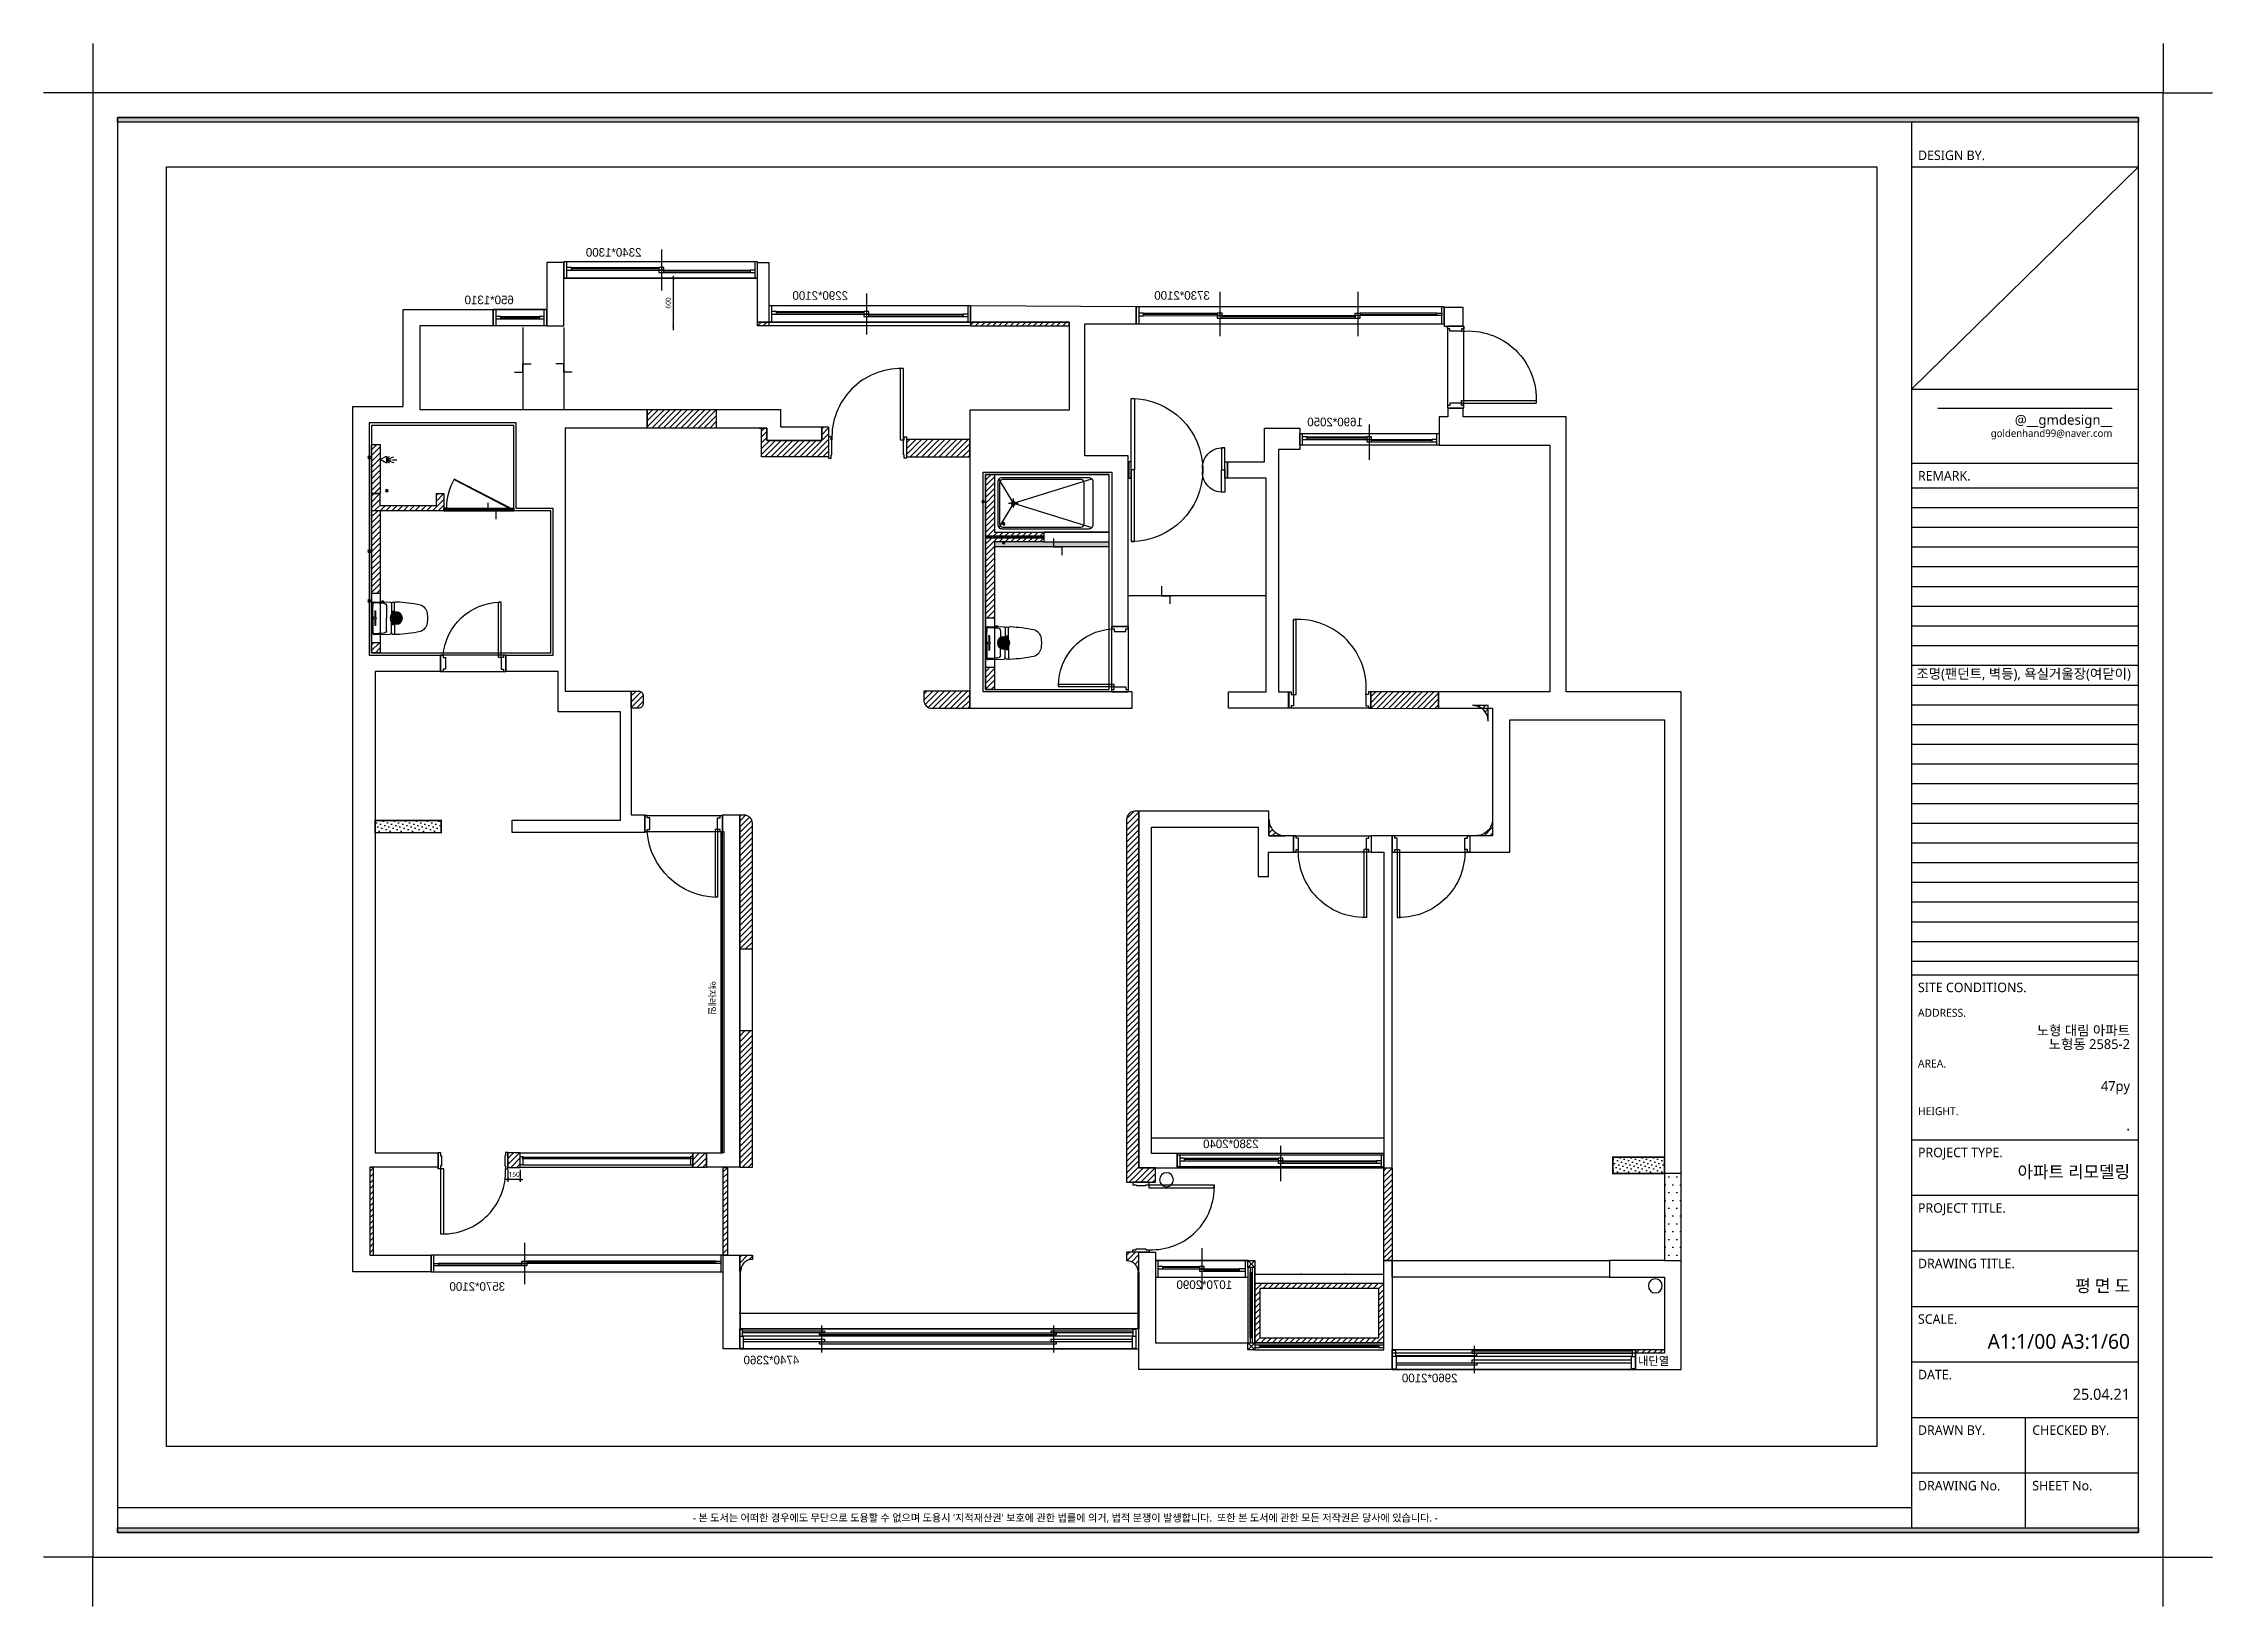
# Model space of a CAD drawing. Header units: millimetres. Extents: x 70151 to 230897, y 35202 to 113211.
# Drawn here: x 70151 to 96551, y 35202 to 54222 of the extents above; entities that cross this region are included whole.
import ezdxf
from ezdxf.enums import TextEntityAlignment as Align

# ---------------------------------------------------------------- set-up
doc = ezdxf.new("R2010")
doc.units = ezdxf.units.MM
doc.header["$LTSCALE"] = 50
doc.linetypes.add('HIDDEN', pattern=[9.525, 6.35, -3.175])
doc.linetypes.add('PHANTOM2', pattern=[1.25, 0.625, -0.125, 0.125, -0.125, 0.125, -0.125])
for name, color, linetype in [('03-WAL NEW', 3, 'Continuous'), ('04-WIN', 4, 'Continuous'), ('08-HAT', 8, 'Continuous'), ('2-con', 2, 'Continuous'), ('3.기호.계단선', 30, 'Continuous'), ('_LIBR', 4, 'Continuous'), ('BATH', 4, 'Continuous'), ('CO-BATH', 6, 'Continuous'), ('CO-DO-FR', 7, 'Continuous'), ('CO-DOOR', 8, 'Continuous'), ('F-SYM', 7, 'Continuous'), ('fin', 5, 'Continuous'), ('FORM(YOURNAME)-11', 1, 'Continuous'), ('HAT', 8, 'Continuous'), ('HL', 6, 'HIDDEN'), ('RC-LIGHT', 7, 'Continuous'), ('TOILET-1', 6, 'Continuous'), ('도면층2', 2, 'Continuous'), ('도면층4', 4, 'Continuous'), ('도면층5', 5, 'Continuous')]:
    doc.layers.add(name, color=color, linetype=linetype)
doc.styles.add('HY 울릉도 L', font='malgun.ttf')
doc.styles.add('YOURNAME', font='malgun.ttf')
doc.styles.add('코레일둥고', font='malgun.ttf')
doc.styles.add('휴먼엑스포', font='Expo M.ttf')
doc.dimstyles.new('30', dxfattribs={"dimscale": 30, "dimtxt": 2, "dimasz": 1, "dimexe": 1, "dimexo": 1, "dimgap": 1, "dimtad": 1, "dimdec": 0, "dimrnd": 0.05, "dimdsep": 46, "dimlunit": 6, "dimtxsty": 'HY 울릉도 L', "dimblk": 'ARCHTICK', "dimcen": 2.5, "dimdle": 1, "dimclrd": 133, "dimclre": 133, "dimclrt": 30, "dimadec": 0, "dimazin": 0, "dimtfac": 1, "dimtdec": 0, "dimtix": 1, "dimtmove": 2, "dimatfit": 3, "dimldrblk": 'ARCHTICK', "dimfxl": 1, "dimlwd": -1, "dimlwe": -1, "dimarcsym": 0})
pattern_1 = [(45, (-71186.007, -29687.49), (-35.355339, 35.355339), [])]

msp = doc.modelspace()

# ---------------------------------------------------------------- texts
at = {"layer": '3.기호.계단선', "color": 10, "style": '코레일둥고'}
msp.add_text('조명(팬던트, 벽등), 욕실거울장(여닫이)', height=120, dxfattribs=at).set_placement((92944.5, 46492.9))
at = {"layer": '3.기호.계단선', "style": '코레일둥고'}
msp.add_text('액자레일', height=80, rotation=270, dxfattribs=at).set_placement((78246.8, 42814.8))
msp.add_text('내단열 ', height=100, dxfattribs=at).set_placement((89559.4, 38141))

# ---------------------------------------------------------------- blocks, each defined once
blk = doc.blocks.new('FORM-PLAN')
at = {"layer": 'FORM(YOURNAME)-11'}
h = blk.add_hatch(color=256, dxfattribs=at)
h.dxf.hatch_style = 1
h.paths.add_polyline_path([(-71444, 55115), (10556, 55115), (10556, 54915), (-71444, 54915)])
h.paths.add_polyline_path([(-71444, -2085), (10556, -2085), (10556, -2285), (-71444, -2285)])
at = {"layer": 'Defpoints', "color": 158}
for p, q in [((1346, 54915), (1346, -2085)), ((1346, 53115), (10556, 53115)), ((10556, 53115), (1346, 44093)), ((1346, 44093), (10556, 44093)), ((1346, 40093), (10556, 40093)), ((1346, 39293), (10556, 39293)), ((1346, 38493), (10556, 38493)), ((1346, 37693), (10556, 37693)), ((1346, 36893), (10556, 36893)), ((1346, 36093), (10556, 36093)), ((1346, 35293), (10556, 35293)), ((1346, 34493), (10556, 34493)), ((1346, 33693), (10556, 33693)), ((1346, 32893), (10556, 32893)), ((1346, 32093), (10556, 32093)), ((1346, 31293), (10556, 31293)), ((1346, 30493), (10556, 30493)), ((1346, 29693), (10556, 29693)), ((1346, 28893), (10556, 28893)), ((1346, 28093), (10556, 28093)), ((1346, 27293), (10556, 27293)), ((1346, 26493), (10556, 26493)), ((1346, 25693), (10556, 25693)), ((1346, 24893), (10556, 24893)), ((1346, 24093), (10556, 24093)), ((1346, 23293), (10556, 23293)), ((1346, 22493), (10556, 22493)), ((1346, 21693), (10556, 21693)), ((1346, 20893), (10556, 20893)), ((1346, -1285), (-71444, -1285))]:
    blk.add_line(p, q, dxfattribs=at)
at = {"layer": 'Defpoints', "color": 1}
for points in [[(-72444, 58115), (-72444, 56115), (-74444, 56115)], [(11556, 58115), (11556, 56115), (13556, 56115)], [(-72444, -5285), (-72444, -3285), (-74444, -3285)], [(11556, -5285), (11556, -3285), (13556, -3285)]]:
    blk.add_lwpolyline(points, dxfattribs=at)
at = {"layer": 'Defpoints', "color": 158}
for points in [[(-71444, -2285), (10556, -2285), (10556, 55115), (-71444, 55115)], [(-69444, 53115), (-64, 53115), (-64, 1215), (-69444, 1215)]]:
    blk.add_lwpolyline(points, close=True, dxfattribs=at)
at = {"layer": 'FORM(YOURNAME)-11', "color": 251}
blk.add_line((2415, 43323), (9487, 43323), dxfattribs=at)
at = {"layer": 'FORM(YOURNAME)-11', "color": 14}
for p, q in [((1346, 41093), (10556, 41093)), ((1346, 20344), (10556, 20344)), ((1346, 13651), (10556, 13651)), ((1346, 11398), (10556, 11398)), ((1346, 9146), (10556, 9146)), ((1346, 6893), (10556, 6893)), ((1346, 4641), (10556, 4641)), ((1346, 2388), (10556, 2388)), ((5951, 2388), (5951, -2085)), ((1346, 136), (10556, 136))]:
    blk.add_line(p, q, dxfattribs=at)
at = {"layer": 'FORM(YOURNAME)-11', "color": 250}
blk.add_lwpolyline([(-72444, -3285), (11556, -3285), (11556, 56115), (-72444, 56115)], close=True, dxfattribs=at)
at = {"layer": 'FORM(YOURNAME)-11'}
for points in [[(-71444, 55115), (10556, 55115), (10556, 54915), (-71444, 54915)], [(-71444, -2085), (10556, -2085), (10556, -2285), (-71444, -2285)]]:
    blk.add_lwpolyline(points, close=True, dxfattribs=at)
at = {"layer": 'FORM(YOURNAME)-11', "color": 14, "style": 'YOURNAME'}
for s, height, p in [('DESIGN BY.', 386.1, (1603, 53577)), ('REMARK.', 386.1, (1603, 40579)), ('SITE CONDITIONS.', 386.14, (1603, 19829)), ('PROJECT TYPE.', 386.14, (1603, 13136)), ('PROJECT TITLE.', 386.14, (1603, 10883)), ('DRAWING TITLE.', 386.14, (1603, 8631)), ('SCALE.', 386.1, (1603, 6378)), ('DATE.', 386.1, (1603, 4126)), ('DRAWN BY.', 386.1, (1603, 1873)), ('CHECKED BY.', 386.14, (6240, 1873)), ('DRAWING No.', 386.14, (1603, -379)), ('SHEET No.', 386.1, (6240, -379))]:
    blk.add_text(s, height=height, dxfattribs=at).set_placement(p, align=Align.MIDDLE_LEFT)
for s, height, width, p in [('goldenhand99@naver.com', 300, 0.995, (9487, 42154)), ('@__gmdesign__', 400, 1.03, (9487, 42649))]:
    blk.add_text(s, height=height, dxfattribs=dict(at, width=width)).set_placement(p, align=Align.RIGHT)
at = {"layer": 'FORM(YOURNAME)-11', "color": 251, "style": 'YOURNAME'}
for s, p in [('ADDRESS.', (1603, 18799)), ('AREA.', (1603, 16740)), ('HEIGHT.', (1603, 14809))]:
    blk.add_text(s, height=321.8, dxfattribs=at).set_placement(p, align=Align.MIDDLE_LEFT)
at = {"layer": 'FORM(YOURNAME)-11', "color": 1, "style": 'YOURNAME'}
blk.add_text("- 본 도서는 어떠한 경우에도 무단으로 도용할 수 없으며 도용시 '지적재산권' 보호에 관한 법률에 의거, 법적 분쟁이 발생합니다.  또한 본 도서에 관한 모든 저작권은 당사에 있습니다. -", height=300, dxfattribs=at).set_placement((-32990, -1685), align=Align.MIDDLE_CENTER)
at = {"layer": 'FORM(YOURNAME)-11', "color": 3, "style": 'YOURNAME'}
for tag, height, p in [('2', 451, (9905, 17544)), ('1', 451, (9905, 18188)), ('3', 451, (9905, 16257)), ('4', 451, (9905, 14326)), ('5', 515, (9905, 12009)), ('6', 515, (9905, 9757)), ('7', 515, (9905, 7504)), ('8', 515, (9905, 5252)), ('9', 515, (9905, 2999)), ('10', 515, (5655, 811)), ('11', 515, (9905, 747)), ('12', 515, (5655, -1441)), ('13', 515, (9905, -1441))]:
    blk.add_attdef(tag, text='', height=height, dxfattribs=at).set_placement(p, align=Align.MIDDLE_RIGHT)
blk = doc.blocks.new('AC-8')
at = {"layer": 'BATH'}
for p, q in [((-51, 54), (0, 143)), ((45, 54), (-51, 54)), ((-25, 47), (-46, 12)), ((-14, 47), (-28, -8)), ((-2, 49), (-2, -11)), ((0, 143), (45, 54)), ((10, 47), (25, -8)), ((22, 47), (43, 12)), ((-31, -16), (-41, -49)), ((-2, -27), (-2, -89)), ((28, -16), (38, -49))]:
    blk.add_line(p, q, dxfattribs=at)
blk = doc.blocks.new('A$C4B2D31F0')
at = {"layer": 'fin', "color": 4}
for p, q in [((185, 691), (20, 691)), ((37, 692), (25, 692)), ((37, 692), (50, 692)), ((201, 691), (366, 691)), ((13, 466), (193, 466)), ((193, 427), (14, 427)), ((48, 524), (193, 524)), ((338, 524), (193, 524)), ((373, 466), (193, 466)), ((193, 427), (372, 427))]:
    blk.add_line(p, q, dxfattribs=at)
for points in [[(20, 691), (8, 691, 0.421209), (-7, 676), (-2, 481, 0.001659)], [(366, 691), (378, 691, -0.421209), (393, 676), (388, 481, -0.001659)], [(13, 466, 0.371724), (-2, 451, 0.003515), (-1, 420, 0.320541)], [(373, 466, -0.371724), (388, 451, -0.003515), (387, 420, -0.320541)]]:
    blk.add_lwpolyline(points, format="xyb", dxfattribs=at)
for centre, radius, start, end in [((20, 675), 16, 90, 179.3116), ((1004, 663), 1000, 179.3116, 185.9437), ((25, 707), 15, 180, 270), ((49, 564), 40, 185.9437, 267.5129), ((50, 707), 15, 270, 0), ((336, 564), 40, 272.4871, 354.0563), ((366, 675), 16, 0.6884, 90), ((-618, 663), 1000, 354.0563, 0.6884), ((14, 407), 20, 90, 182.3333), ((1839, 488), 1847, 182.5538, 191.5978), ((13, 481), 15, 181.3651, 270), ((-1453, 488), 1847, 348.4022, 357.4462), ((372, 407), 20, 357.6667, 90), ((373, 481), 15, 270, 358.6349), ((149, 156), 126, 198.2964, 263.4241), ((193, 433), 406, 261.6993, 270), ((193, 433), 406, 270, 278.3007), ((237, 156), 126, 276.5759, 341.7036)]:
    blk.add_arc(centre, radius, start, end, dxfattribs=at)
at = {"layer": 'HL', "linetype": 'Continuous'}
for p, q in [((-16, 577), (-16, 565)), ((-12, 581), (-5, 581)), ((-12, 561), (-4, 561)), ((106, 666), (184, 666)), ((106, 659), (185, 659)), ((169, 697), (169, 707)), ((169, 697), (217, 697)), ((186, 693), (181, 697)), ((182, 686), (186, 693)), ((187, 651), (182, 686)), ((182, 686), (204, 686)), ((186, 693), (200, 693)), ((187, 651), (199, 651)), ((199, 651), (204, 686)), ((200, 693), (205, 697)), ((204, 686), (200, 693)), ((200, 659), (279, 659)), ((201, 666), (279, 666)), ((217, 697), (217, 707)), ((193, 434), (147, 434)), ((193, 434), (239, 434))]:
    blk.add_line(p, q, dxfattribs=at)
for points in [[(110, 427), (110, 451, -0.414214), (114, 455), (131, 455, -0.414214), (135, 451), (135, 435), (135, 427)], [(135, 435), (145, 435, -0.414214), (147, 433), (147, 427)], [(251, 435), (241, 435, 0.414214), (239, 433), (239, 427)], [(276, 427), (276, 451, 0.414214), (272, 455), (255, 455, 0.414214), (251, 451), (251, 435), (251, 427)]]:
    blk.add_lwpolyline(points, format="xyb", dxfattribs=at)
for centre in [(123, 441), (263, 441)]:
    blk.add_circle(centre, 8, dxfattribs=at)
for centre, radius, start, end in [((-12, 577), 4, 90, 180), ((-12, 565), 4, 180, 270), ((106, 663), 3.5, 90, 270), ((279, 663), 3.5, 270, 90)]:
    blk.add_arc(centre, radius, start, end, dxfattribs=at)
blk = doc.blocks.new('cjvjf')
h = blk.add_hatch()
h.set_pattern_fill('DOTS', color=10, scale=60)
h.set_pattern_definition([(0, (-637, -50), (47.625, 95.25), [0, -95.25])])
h.paths.add_polyline_path([(144236, 65837), (144436, 65837), (144436, 64777), (144236, 64777)])
at = {"layer": '3.기호.계단선'}
h = blk.add_hatch(color=256, dxfattribs=at)
h.dxf.hatch_style = 1
edge = h.paths.add_edge_path()
edge.add_arc((160202, 74549), 15, 0, 360)
h = blk.add_hatch(color=256, dxfattribs=at)
h.dxf.hatch_style = 1
edge = h.paths.add_edge_path()
edge.add_arc((152731, 74012), 15, 0, 360)
h = blk.add_hatch(color=256, dxfattribs=at)
h.dxf.hatch_style = 1
edge = h.paths.add_edge_path()
edge.add_arc((159987, 74144), 15, 0, 360)
h = blk.add_hatch(color=256, dxfattribs=at)
h.dxf.hatch_style = 1
edge = h.paths.add_edge_path()
edge.add_arc((152481, 73742), 15, 0, 360)
h = blk.add_hatch(color=256, dxfattribs=at)
h.dxf.hatch_style = 1
edge = h.paths.add_edge_path()
edge.add_arc((152481, 73512), 15, 0, 360)
h = blk.add_hatch(color=256, dxfattribs=at)
h.dxf.hatch_style = 1
edge = h.paths.add_edge_path()
edge.add_arc((160202, 73409), 15, 0, 360)
h = blk.add_hatch(color=256, dxfattribs=at)
h.dxf.hatch_style = 1
edge = h.paths.add_edge_path()
edge.add_arc((159872, 72594), 75, 0, 360)
h = blk.add_hatch(color=256, dxfattribs=at)
h.dxf.hatch_style = 1
edge = h.paths.add_edge_path()
edge.add_arc((160202, 72804), 15, 0, 360)
h = blk.add_hatch(color=256, dxfattribs=at)
h.dxf.hatch_style = 1
edge = h.paths.add_edge_path()
edge.add_arc((152481, 72292), 75, 0, 360)
at = {"color": 10}
blk.add_lwpolyline([(144236, 65837), (144436, 65837), (144436, 64777), (144236, 64777)], close=True, dxfattribs=at)
for centre in [(150499, 65761), (144549, 64469)]:
    blk.add_circle(centre, 85)
at = {"layer": '04-WIN'}
for points in [[(158691, 76349), (158041, 76349), (158041, 76149), (158691, 76149)], [(150368, 65905), (147853, 65905), (147853, 66079), (150368, 66079)], [(145106, 64577), (147751, 64577), (147751, 64777), (145106, 64777)], [(155892, 64842), (159447, 64842), (159447, 64642), (155892, 64642)], [(155692, 63702), (150833, 63702), (150833, 63947), (155692, 63947)], [(144791, 63652), (147751, 63652), (147751, 63452), (144791, 63452)]]:
    blk.add_lwpolyline(points, close=True, dxfattribs=at)
at = {"layer": '2-con'}
for p, q in [((159787, 76349), (158691, 76349)), ((158691, 76349), (158691, 76149)), ((159787, 75169), (159787, 76349)), ((158691, 76149), (159587, 76149)), ((159587, 76149), (159587, 75132)), ((155977, 75132), (155977, 74907)), ((156817, 75132), (156817, 74907)), ((159587, 75132), (156817, 75132)), ((160402, 75169), (159787, 75169)), ((160402, 64642), (160402, 75169)), ((156817, 74907), (157815, 74907)), ((157815, 74907), (157815, 71707)), ((158412, 73929), (158412, 74969)), ((158412, 74969), (160202, 74969)), ((160202, 74969), (160202, 72144)), ((157962, 72144), (157962, 73929)), ((157962, 73929), (158412, 73929)), ((158537, 72144), (157962, 72144)), ((158537, 71944), (158537, 72144)), ((160202, 72144), (159332, 72144)), ((159332, 72144), (159332, 71944)), ((157902, 71454), (157902, 71944)), ((157902, 71944), (158537, 71944)), ((159332, 71944), (160127, 71944)), ((160127, 71944), (160127, 66087)), ((157815, 71707), (157012, 71707)), ((157012, 71707), (157012, 70202)), ((157142, 70134), (157142, 71454)), ((157142, 71454), (157902, 71454)), ((157012, 70202), (156847, 70202)), ((156847, 70202), (156847, 69984)), ((156847, 69984), (158462, 69984)), ((158462, 70134), (157142, 70134)), ((158462, 69984), (158462, 70134)), ((159362, 66087), (159362, 65912)), ((160127, 66087), (159362, 66087)), ((159362, 65912), (160192, 65912)), ((160192, 65912), (160192, 64842)), ((160192, 64842), (159447, 64842)), ((159447, 64842), (159447, 64642)), ((159447, 64642), (160402, 64642))]:
    blk.add_line(p, q, dxfattribs=at)
for points in [[(155336, 76194), (155476, 76194), (155476, 76920), (155336, 76920)], [(158041, 76149), (157831, 76149), (157831, 76920), (158041, 76920)], [(146886, 76375), (147118, 76375), (147118, 76145), (146886, 76145)], [(155892, 64842), (155692, 64842), (155692, 63702), (155892, 63702)]]:
    blk.add_lwpolyline(points, close=True, dxfattribs=at)
for points in [[(152882, 76194), (151682, 76194), (151682, 75124), (152892, 75124), (152892, 71497), (150915, 71497), (150915, 71697), (152731, 71697), (152731, 74372), (151165, 74372), (151165, 72492), (150965, 72492), (150965, 74570), (151492, 74570), (151492, 76175), (150867, 76175), (150867, 76383), (152882, 76394), (152882, 76194)], [(147186, 71697), (147186, 71497), (146531, 71497), (146531, 69947), (146806, 69947), (146806, 69747), (146321, 69747), (146321, 71357), (144436, 71357), (144436, 64777), (145106, 64777), (145106, 64577), (144436, 64577), (144436, 63652), (144791, 63652), (144791, 63452), (144436, 63452), (144236, 63452), (144236, 71697), (145636, 71697), (145636, 75043), (146886, 75043), (146886, 75150), (147073, 75150), (147073, 75043), (147179, 75043), (147179, 74697), (145834, 74697), (145834, 71697), (147186, 71697)], [(155977, 75132), (155197, 75132), (155197, 74922), (154692, 74922), (154692, 74757), (155362, 74757), (155362, 74907), (155977, 74907)], [(149137, 71697), (149011, 71697), (149011, 71497), (149742, 71497), (149742, 71697), (149287, 71697), (149287, 74297), (149757, 74297), (149757, 74497), (149307, 74497), (149307, 74907), (148877, 74907), (148877, 74647), (149137, 74647), (149137, 71697)], [(150368, 65905), (150368, 66079), (150681, 66079), (150681, 70049), (149381, 70049), (149381, 69449), (149256, 69449), (149256, 69747), (148951, 69747), (148951, 69947), (149251, 69947), (149251, 70245), (150833, 70245), (150833, 65905), (150368, 65905)], [(156097, 65912), (156097, 66087), (155902, 66087), (155902, 70202), (155692, 70202), (155692, 65912), (156097, 65912)], [(147751, 65905), (147751, 69947), (148006, 69947), (148006, 69747), (147853, 69747), (147853, 65905), (147751, 65905)], [(147751, 64777), (147751, 63452), (150833, 63452), (150833, 64880), (150633, 64880), (150633, 64777), (149423, 64777), (149423, 63777), (147853, 63777), (147853, 64777), (147751, 64777)], [(150633, 64777), (150633, 63777), (149423, 63777)]]:
    blk.add_lwpolyline(points, dxfattribs=at)
at = {"layer": '3.기호.계단선'}
for centre, radius in [((160202, 74549), 15), ((152731, 74012), 15), ((159987, 74144), 15), ((152481, 73742), 15), ((152481, 73512), 15), ((160202, 73409), 15), ((159872, 72594), 75), ((160202, 72804), 15), ((152481, 72292), 75)]:
    blk.add_circle(centre, radius, dxfattribs=at)
at = {"layer": '_LIBR'}
for p, q in [((146751, 63409), (146751, 63739)), ((144841, 63609), (147701, 63609))]:
    blk.add_line(p, q, dxfattribs=at)
blk.add_lwpolyline([(144791, 63452), (147751, 63452), (147751, 63697), (144791, 63697)], close=True, dxfattribs=at)
for points in [[(144791, 63689), (144831, 63689), (144831, 63609)], [(144831, 63674), (146781, 63674), (146781, 63649), (144831, 63649)], [(147711, 63624), (146721, 63624), (146721, 63649), (147711, 63649)], [(147751, 63689), (147711, 63689), (147711, 63609)], [(144791, 63509), (144791, 63459), (144841, 63459), (144841, 63609), (144791, 63609)], [(144841, 63564), (146781, 63564), (146781, 63534), (144841, 63534)], [(147701, 63534), (146721, 63534), (146721, 63504), (147701, 63504)], [(147751, 63509), (147751, 63459), (147701, 63459), (147701, 63609), (147751, 63609)]]:
    blk.add_lwpolyline(points, dxfattribs=at)
at = {"layer": '도면층2'}
for p, q in [((155476, 76729), (157831, 76729)), ((152882, 76194), (155336, 76194)), ((159447, 64642), (159447, 64842)), ((144791, 63452), (144791, 63652))]:
    blk.add_line(p, q, dxfattribs=at)
at = {"layer": '도면층4'}
for p, q in [((155476, 76929), (157831, 76929)), ((155476, 76729), (155476, 76929)), ((155506, 76729), (155506, 76929)), ((156646, 77079), (156646, 76579)), ((156676, 76844), (157741, 76844)), ((157801, 76929), (157801, 76729)), ((157831, 76929), (157831, 76729)), ((148171, 76565), (148171, 76025)), ((149851, 76565), (149851, 76025)), ((157831, 76729), (155476, 76729)), ((155566, 76814), (156616, 76814)), ((147118, 76175), (147119, 76383)), ((147119, 76383), (150867, 76383)), ((147148, 76175), (147149, 76383)), ((150837, 76383), (150837, 76174)), ((150867, 76383), (150867, 76174)), ((152882, 76394), (155336, 76394)), ((152882, 76194), (152882, 76394)), ((152912, 76194), (152912, 76394)), ((154151, 76544), (154151, 76044)), ((154181, 76309), (155246, 76309)), ((155306, 76394), (155306, 76194)), ((155336, 76394), (155336, 76194)), ((158041, 76349), (158691, 76349)), ((158041, 76149), (158041, 76349)), ((158071, 76149), (158071, 76349)), ((158661, 76349), (158661, 76149)), ((158691, 76349), (158691, 76149)), ((146880, 75150), (146880, 76145)), ((146880, 76145), (147080, 76145)), ((147080, 76145), (147080, 75150)), ((150867, 76174), (147118, 76175)), ((148141, 76290), (147208, 76290)), ((148201, 76260), (149821, 76260)), ((149881, 76290), (150777, 76289)), ((155336, 76194), (152882, 76194)), ((152972, 76279), (154121, 76279)), ((158041, 76149), (158691, 76149)), ((158131, 76249), (158601, 76249)), ((146910, 75210), (146000, 75210)), ((146910, 75240), (146001, 75240)), ((147080, 75150), (146880, 75150)), ((146880, 75150), (147080, 75150)), ((146910, 75210), (146910, 75240)), ((147209, 74697), (147209, 74842)), ((147269, 74754), (148002, 74754)), ((148032, 74949), (148032, 74519)), ((148062, 74784), (148787, 74784)), ((148847, 74842), (148847, 74697)), ((158597, 72114), (158597, 72789)), ((158597, 72789), (158627, 72789)), ((158627, 72114), (158627, 72789)), ((150965, 72492), (150965, 71697)), ((151165, 72492), (150965, 72492)), ((151165, 71697), (151165, 72492)), ((158537, 71944), (158537, 72144)), ((158537, 72144), (159332, 72144)), ((158537, 72144), (158537, 71944)), ((158597, 72114), (158627, 72114)), ((159332, 72144), (159332, 71944)), ((159332, 71944), (158537, 71944)), ((150965, 71697), (151165, 71697)), ((151165, 71697), (150965, 71697)), ((151135, 71787), (151810, 71787)), ((151135, 71757), (151135, 71787)), ((151135, 71757), (151811, 71757)), ((156847, 70193), (155902, 70193)), ((155902, 70193), (155902, 69993)), ((155902, 69993), (155902, 70193)), ((155902, 69993), (156847, 69993)), ((155962, 70023), (155962, 69197)), ((155962, 70023), (155992, 70023)), ((155992, 70023), (155992, 69198)), ((156847, 69993), (156847, 70193)), ((146806, 69947), (147751, 69947)), ((147751, 69747), (146806, 69747)), ((147661, 69777), (147661, 68952)), ((147691, 69777), (147661, 69777)), ((147691, 69777), (147691, 68952)), ((148951, 69947), (148006, 69947)), ((148006, 69747), (148951, 69747)), ((148066, 69777), (148066, 68952)), ((148066, 69777), (148096, 69777)), ((148096, 69777), (148096, 68952)), ((155962, 69197), (155992, 69197)), ((147691, 68952), (147661, 68952)), ((148066, 68952), (148096, 68952)), ((147883, 65919), (147883, 66064)), ((149111, 66172), (149111, 65742)), ((149141, 66007), (150278, 66007)), ((150338, 66064), (150338, 65919)), ((147943, 65977), (149081, 65977)), ((158312, 64992), (158312, 64492)), ((149508, 64777), (149423, 64692)), ((149423, 64777), (149508, 64692)), ((149508, 64777), (150633, 64777)), ((149538, 64577), (149538, 64777)), ((150068, 64927), (150068, 64427)), ((150098, 64692), (150543, 64692)), ((150603, 64777), (150603, 64577)), ((150633, 64777), (150633, 64577)), ((155922, 64842), (155922, 64642)), ((158282, 64757), (155982, 64757)), ((159357, 64727), (158342, 64727)), ((159417, 64642), (159417, 64842)), ((159447, 64842), (159447, 64642)), ((159447, 64642), (159447, 64842)), ((149466, 64632), (149466, 63837)), ((150633, 64577), (149508, 64577)), ((149613, 64662), (150038, 64662)), ((151871, 63659), (151871, 63989)), ((154692, 63659), (154692, 63989)), ((154692, 63659), (154692, 63989)), ((149363, 63734), (147913, 63734)), ((149508, 63777), (149423, 63692)), ((149423, 63777), (149508, 63692)), ((150911, 63859), (155652, 63859))]:
    blk.add_line(p, q, dxfattribs=at)
for points in [[(155506, 76799), (155506, 76829), (155566, 76829), (155566, 76799)], [(156616, 76829), (156616, 76859), (156676, 76859), (156676, 76829)], [(156616, 76799), (156616, 76829), (156676, 76829), (156676, 76799)], [(157741, 76829), (157741, 76859), (157801, 76859), (157801, 76829)], [(147208, 76275), (147208, 76305), (147148, 76305), (147148, 76275)], [(148201, 76275), (148201, 76305), (148141, 76305), (148141, 76275)], [(149821, 76275), (149821, 76305), (149881, 76305), (149881, 76275)], [(150777, 76274), (150777, 76304), (150837, 76304), (150837, 76274)], [(154121, 76294), (154121, 76324), (154181, 76324), (154181, 76294)], [(155246, 76294), (155246, 76324), (155306, 76324), (155306, 76294)], [(148141, 76245), (148141, 76275), (148201, 76275), (148201, 76245)], [(149821, 76245), (149821, 76275), (149881, 76275), (149881, 76245)], [(152912, 76264), (152912, 76294), (152972, 76294), (152972, 76264)], [(154121, 76264), (154121, 76294), (154181, 76294), (154181, 76264)], [(158071, 76234), (158071, 76264), (158131, 76264), (158131, 76234)], [(158601, 76234), (158601, 76264), (158661, 76264), (158661, 76234)], [(147179, 74697), (148877, 74697), (148877, 74842), (147179, 74842)], [(147209, 74739), (147209, 74769), (147269, 74769), (147269, 74739)], [(148002, 74769), (148002, 74799), (148062, 74799), (148062, 74769)], [(148002, 74739), (148002, 74769), (148062, 74769), (148062, 74739)], [(148787, 74769), (148787, 74799), (148847, 74799), (148847, 74769)], [(147853, 65919), (150368, 65919), (150368, 66064), (147853, 66064)], [(149081, 65992), (149081, 66022), (149141, 66022), (149141, 65992)], [(150278, 65992), (150278, 66022), (150338, 66022), (150338, 65992)], [(147883, 65962), (147883, 65992), (147943, 65992), (147943, 65962)], [(149081, 65962), (149081, 65992), (149141, 65992), (149141, 65962)], [(149423, 64692), (149508, 64692), (149508, 64777), (149423, 64777)], [(149423, 64692), (149508, 64692), (149508, 63777), (149423, 63777)], [(149451, 64692), (149481, 64692), (149481, 64632), (149451, 64632)], [(150038, 64677), (150038, 64707), (150098, 64707), (150098, 64677)], [(150543, 64677), (150543, 64707), (150603, 64707), (150603, 64677)], [(155982, 64742), (155982, 64772), (155922, 64772), (155922, 64742)], [(158342, 64742), (158342, 64772), (158282, 64772), (158282, 64742)], [(158342, 64712), (158342, 64742), (158282, 64742), (158282, 64712)], [(159417, 64712), (159417, 64742), (159357, 64742), (159357, 64712)], [(149538, 64647), (149538, 64677), (149613, 64677), (149613, 64647)], [(150038, 64647), (150038, 64677), (150098, 64677), (150098, 64647)], [(150871, 63947), (150871, 63702), (155692, 63702), (155692, 63947)], [(151841, 63899), (151841, 63874), (154722, 63874), (154722, 63899)], [(149423, 63777), (149423, 63692), (147853, 63692), (147853, 63777)], [(147913, 63749), (147913, 63719), (147853, 63719), (147853, 63749)], [(149423, 63749), (149423, 63719), (149363, 63719), (149363, 63749)], [(149423, 63692), (149508, 63692), (149508, 63777), (149423, 63777)], [(149451, 63837), (149481, 63837), (149481, 63777), (149451, 63777)], [(151841, 63789), (151841, 63759), (154722, 63759), (154722, 63789)]]:
    blk.add_lwpolyline(points, close=True, dxfattribs=at)
for points in [[(146880, 76145), (146880, 76115), (146910, 76115), (146910, 76085), (147050, 76085), (147050, 76115), (147080, 76115), (147080, 76145), (146880, 76145)], [(146880, 75150), (146880, 75180), (146910, 75180), (146910, 75210), (147050, 75210), (147050, 75180), (147080, 75180), (147080, 75150), (146880, 75150)], [(151165, 72492), (151165, 72462), (151135, 72462), (151135, 72432), (150995, 72432), (150995, 72462), (150965, 72462), (150965, 72492), (151165, 72492)], [(158537, 72144), (158567, 72144), (158567, 72114), (158597, 72114), (158597, 71974), (158567, 71974), (158567, 71944), (158537, 71944), (158537, 72144)], [(159332, 72144), (159302, 72144), (159302, 72114), (159272, 72114), (159272, 71974), (159302, 71974), (159302, 71944), (159332, 71944), (159332, 72144)], [(151165, 71697), (151165, 71727), (151135, 71727), (151135, 71757), (150995, 71757), (150995, 71727), (150965, 71727), (150965, 71697), (151165, 71697)], [(151135, 71757), (151810, 71757), (151810, 71787)], [(155902, 69993), (155932, 69993), (155932, 70023), (155962, 70023), (155962, 70163), (155932, 70163), (155932, 70193), (155902, 70193), (155902, 69993)], [(156847, 69993), (156817, 69993), (156817, 70023), (156787, 70023), (156787, 70163), (156817, 70163), (156817, 70193), (156847, 70193), (156847, 69993)], [(146806, 69747), (146836, 69747), (146836, 69777), (146866, 69777), (146866, 69917), (146836, 69917), (146836, 69947), (146806, 69947), (146806, 69747)], [(147751, 69747), (147721, 69747), (147721, 69777), (147691, 69777), (147691, 69917), (147721, 69917), (147721, 69947), (147751, 69947), (147751, 69747)], [(148006, 69747), (148036, 69747), (148036, 69777), (148066, 69777), (148066, 69917), (148036, 69917), (148036, 69947), (148006, 69947), (148006, 69747)], [(148951, 69747), (148921, 69747), (148921, 69777), (148891, 69777), (148891, 69917), (148921, 69917), (148921, 69947), (148951, 69947), (148951, 69747)], [(150871, 63939), (150906, 63939), (150906, 63859)], [(150906, 63899), (151901, 63899), (151901, 63924), (150906, 63924)], [(155657, 63924), (154662, 63924), (154662, 63899), (155657, 63899)], [(155657, 63859), (155657, 63939), (155692, 63939)], [(150871, 63769), (150871, 63709), (150911, 63709), (150911, 63859), (150871, 63859)], [(150911, 63789), (151901, 63789), (151901, 63819), (150911, 63819)], [(155652, 63819), (154662, 63819), (154662, 63789), (155652, 63789)], [(155692, 63859), (155652, 63859), (155652, 63709), (155692, 63709), (155692, 63769)]]:
    blk.add_lwpolyline(points, dxfattribs=at)
for centre, radius, start, end in [((158594, 72077), 712, 5.3297, 88.4822), ((151127, 71779), 684, 359.3714, 86.7675), ((155953, 70064), 868, 271.6262, 355.2607), ((147669, 69754), 803, 178.4135, 270.5353), ((148089, 69754), 803, 269.4647, 1.5865)]:
    blk.add_arc(centre, radius, start, end, dxfattribs=at)
at = {"layer": '도면층5'}
for p, q in [((156616, 76829), (155566, 76829)), ((157741, 76859), (156676, 76859)), ((157741, 76829), (156676, 76829)), ((156616, 76799), (155566, 76799)), ((147208, 76305), (148141, 76305)), ((150777, 76304), (149881, 76305)), ((155246, 76324), (154181, 76324)), ((147208, 76275), (148141, 76275)), ((149821, 76275), (148201, 76275)), ((149821, 76245), (148201, 76245)), ((150777, 76274), (149881, 76275)), ((154121, 76294), (152972, 76294)), ((154121, 76264), (152972, 76264)), ((155246, 76294), (154181, 76294)), ((158601, 76264), (158131, 76264)), ((158601, 76234), (158131, 76234)), ((148002, 74769), (147269, 74769)), ((148002, 74739), (147269, 74739)), ((148787, 74799), (148062, 74799)), ((148787, 74769), (148062, 74769)), ((150278, 66022), (149141, 66022)), ((149081, 65992), (147943, 65992)), ((149081, 65962), (147943, 65962)), ((150278, 65992), (149141, 65992)), ((150543, 64707), (150098, 64707)), ((155982, 64772), (158282, 64772)), ((155982, 64742), (158282, 64742)), ((158342, 64742), (159357, 64742)), ((158342, 64712), (159357, 64712)), ((149451, 63837), (149451, 64632)), ((149481, 63837), (149481, 64632)), ((150038, 64677), (149613, 64677)), ((150038, 64647), (149613, 64647)), ((150543, 64677), (150098, 64677)), ((147913, 63749), (149363, 63749)), ((147913, 63719), (149363, 63719))]:
    blk.add_line(p, q, dxfattribs=at)
blk.add_arc((146826, 75261), 827, 84.1878, 183.6006, dxfattribs=at)
at = {"layer": '_LIBR', "style": '휴먼엑스포'}
blk.add_text('2960*2100', height=104.5, dxfattribs=at).set_placement((146957, 63297))
at = {"layer": '도면층4', "style": '휴먼엑스포'}
for s, p in [('2340*1300', (156888, 76992)), ('3730*2100', (149971, 76468)), ('2290*2100', (154374, 76467)), ('650*1310', (158442, 76414)), ('1690*2050', (148109, 74929)), ('2380*2040', (149377, 66145)), ('1070*2090', (149700, 64432)), ('3570*2100', (158548, 64410)), ('4740*2360', (154969, 63515))]:
    blk.add_text(s, height=104.5, dxfattribs=at).set_placement(p)
blk = doc.blocks.new('_ArchTick')
at = {"color": 0, "linetype": 'ByBlock', "const_width": 0.15}
blk.add_lwpolyline([(-0.5, -0.5), (0.5, 0.5)], dxfattribs=at)
blk = doc.blocks.new('*D1406')
at = {"layer": '08-HAT', "color": 133, "transparency": 16777216}
for p, q in [((77786, 51364), (77786, 51364)), ((77816, 51394), (77816, 50734)), ((77786, 50764), (77786, 50764))]:
    blk.add_line(p, q, dxfattribs=at)
at = {"layer": 'Defpoints', "color": 0, "transparency": 16777216}
for p in [(77816, 51364), (77816, 50764), (77816, 50764)]:
    blk.add_point(p, dxfattribs=at)
at = {"layer": '08-HAT', "color": 133, "transparency": 16777216, "xscale": 30, "yscale": 30, "zscale": 30}
for p, rotation in [((77816, 51364), 90), ((77816, 50764), 270)]:
    blk.add_blockref('_ArchTick', p, dxfattribs=dict(at, rotation=rotation))
at = {"layer": '08-HAT', "color": 30, "transparency": 16777216, "insert": (77755, 51064), "char_height": 60, "attachment_point": 5, "rotation": 90, "style": 'HY 울릉도 L'}
blk.add_mtext('600', dxfattribs=at)
blk = doc.blocks.new('D-009')
at = {"layer": 'CO-DO-FR'}
for points in [[(100, 200), (100, 0), (130, 0), (130, 40), (130, 40), (130, 160), (130, 160), (130, 200), (100, 200)], [(1300, 200), (1300, 0), (1270, 0), (1270, 40), (1270, 40), (1270, 160), (1270, 160), (1270, 200), (1300, 200)]]:
    blk.add_lwpolyline(points, close=True, dxfattribs=at)
at = {"layer": 'CO-DOOR'}
for points in [[(1230, 970), (1230, 100), (1270, 100), (1270, 970)], [(170, 370), (170, 100), (130, 100), (130, 370)], [(170, -170), (170, 100), (130, 100), (130, -170)], [(1230, -770), (1230, 100), (1270, 100), (1270, -770)]]:
    blk.add_lwpolyline(points, close=True, dxfattribs=at)
for centre, radius, start, end in [((1270, 100), 870, 90, 180), ((160, 129), 242, 353.2235, 92.3713), ((160, 71), 242, 267.6287, 6.7765), ((1270, 100), 870, 180, 270)]:
    blk.add_arc(centre, radius, start, end, dxfattribs=at)
blk = doc.blocks.new('*D1407')
at = {"layer": 'Defpoints', "color": 0, "transparency": 16777216}
for p in [(75805, 40547), (75805, 40400), (75955, 40547)]:
    blk.add_point(p, dxfattribs=at)
at = {"layer": 'HAT', "color": 133, "transparency": 16777216}
for p, q in [((75805, 40400), (75775, 40400)), ((75805, 40517), (75805, 40370)), ((75955, 40400), (75805, 40400)), ((75955, 40517), (75955, 40370)), ((75955, 40400), (75985, 40400))]:
    blk.add_line(p, q, dxfattribs=at)
at = {"layer": 'HAT', "color": 133, "transparency": 16777216, "xscale": 30, "yscale": 30, "zscale": 30}
blk.add_blockref('_ArchTick', (75805, 40400), dxfattribs=at)
at = {"layer": 'HAT', "color": 133, "transparency": 16777216, "xscale": 30, "yscale": 30, "zscale": 30, "rotation": 180}
blk.add_blockref('_ArchTick', (75955, 40400), dxfattribs=at)
at = {"layer": 'HAT', "color": 30, "transparency": 16777216, "insert": (75880, 40461), "char_height": 60, "attachment_point": 5, "style": 'HY 울릉도 L'}
blk.add_mtext('150', dxfattribs=at)

# ---------------------------------------------------------------- dimensions: what is measured, and where the dimension line sits
at = {"layer": '08-HAT'}
dim = msp.add_linear_dim(base=(77816, 50764.5), p1=(77816, 51364.5), p2=(77816, 50764.5), angle=90, dimstyle='30', override={"dimfxl": 1.25, "dimarcsym": 2}, dxfattribs=at)
dim.commit()
dim.dimension.update_dxf_attribs({"geometry": '*D1406', "text_midpoint": (77755, 51064.5)})
at = {"layer": 'HAT'}
dim = msp.add_linear_dim(base=(75805, 40399.8), p1=(75955, 40547), p2=(75805, 40547), angle=180, dimstyle='30', override={"dimfxl": 1.25, "dimarcsym": 2}, dxfattribs=at)
dim.commit()
dim.dimension.update_dxf_attribs({"geometry": '*D1407', "text_midpoint": (75880, 40461)})

# ---------------------------------------------------------------- hatches: boundary and pattern name
at = {"layer": '03-WAL NEW'}
h = msp.add_hatch(dxfattribs=at)
h.set_pattern_fill('_USER', color=8, scale=50, angle=45, pattern_type=0)
h.set_pattern_definition([(45, (-72012.007, -29737.49), (-35.355339, 35.355339), [])])
h.paths.add_polyline_path([(78340, 49542), (77500, 49542), (77500, 49767), (78340, 49767)])
h = msp.add_hatch(dxfattribs=at)
h.set_pattern_fill('_USER', color=8, scale=50, angle=45, pattern_type=0)
h.set_pattern_definition([(45, (-71790.007, -29687.49), (-35.355339, 35.355339), [])])
h.paths.add_polyline_path([(81425, 49402), (80657, 49402), (80657, 49192), (81425, 49192)])
h.paths.add_polyline_path([(78890.3, 49542), (78955, 49542), (78955, 49392), (79625, 49392), (79625, 49557), (79707, 49557), (79707, 49192), (78890.3, 49192)])
h = msp.add_hatch(dxfattribs=at)
h.set_pattern_fill('_USER', color=256, scale=50, angle=45, pattern_type=0)
h.set_pattern_definition([(45, (-71757.007, -29660.49), (-35.355339, 35.355339), [])])
h.paths.add_polyline_path([(74145, 49344), (74250, 49344), (74250, 48744), (74145, 48744)])
h = msp.add_hatch(dxfattribs=at)
h.set_pattern_fill('_USER', color=256, scale=50, angle=45, pattern_type=0)
h.set_pattern_definition([(45, (-71787.007, -29690.49), (-35.355339, 35.355339), [])])
h.paths.add_polyline_path([(74145, 48534), (74145, 48744), (74250, 48744), (74250, 48594), (74930, 48594), (74930, 48744), (75025, 48744), (75025, 48534)])
h = msp.add_hatch(dxfattribs=at)
h.set_pattern_fill('_USER', color=8, scale=50, angle=45, pattern_type=0)
h.set_pattern_definition([(45, (-71787.007, -29660.49), (-35.355339, 35.355339), [])])
h.paths.add_polyline_path([(74145, 48534), (74250, 48534), (74250, 47529), (74145, 47529)])
h.paths.add_polyline_path([(74145, 46929), (74250, 46929), (74250, 46809), (74145, 46809)])
at = {"layer": '3.기호.계단선'}
h = msp.add_hatch(dxfattribs=at)
h.set_pattern_fill('DOTS', color=10, scale=30, angle=45)
h.set_pattern_definition([(45, (-71832.007, -29700.49), (-16.83798, 50.51394), [0, -47.625])])
h.paths.add_polyline_path([(74990, 44769), (74190, 44769), (74190, 44619), (74990, 44619)])
h = msp.add_hatch(color=256, dxfattribs=at)
h.dxf.hatch_style = 1
h.paths.add_polyline_path([(78430, 44632), (78430, 40722), (78400, 40722), (78400, 44632)])
h = msp.add_hatch(dxfattribs=at)
h.set_pattern_fill('DOTS', color=10, scale=30, angle=45)
h.set_pattern_definition([(45, (-78248.007, -29737.49), (-16.83798, 50.513941), [0, -47.625])])
h.paths.add_polyline_path([(89251, 40672), (89876, 40672), (89876, 40472), (89251, 40472)])
h = msp.add_hatch(dxfattribs=at)
h.set_pattern_fill('_USER', color=256, scale=50, angle=45, pattern_type=0)
h.set_pattern_definition([(45, (-71867.007, -29622.49), (-35.355339, 35.355339), [])])
h.paths.add_polyline_path([(74170, 40547), (74125, 40547), (74125, 39477), (74170, 39477)])
h = msp.add_hatch(dxfattribs=at)
h.set_pattern_fill('_USER', color=256, scale=50, angle=45, pattern_type=0)
h.set_pattern_definition([(45, (-71823.007, -29942.49), (-35.355339, 35.355339), [])])
h.paths.add_polyline_path([(89526, 38332), (89881, 38332), (89881, 38287), (89526, 38287)])
at = {"layer": 'HAT'}
h = msp.add_hatch(dxfattribs=at)
h.set_pattern_fill('_USER', color=256, scale=50, angle=45, pattern_type=0)
h.set_pattern_definition([(45, (-71748.007, -29660.49), (-35.355339, 35.355339), [])])
h.paths.add_polyline_path([(78981, 50784), (78841, 50784), (78841, 50829), (78981, 50829)])
h = msp.add_hatch(dxfattribs=at)
h.set_pattern_fill('_USER', color=256, scale=50, angle=45, pattern_type=0)
h.set_pattern_definition([(45, (-71852.007, -29660.49), (-35.355339, 35.355339), [])])
h.paths.add_polyline_path([(81435, 50784), (82635, 50784), (82635, 50829), (81435, 50829)])
h = msp.add_hatch(dxfattribs=at)
h.set_pattern_fill('_USER', color=256, scale=50, angle=45, pattern_type=0)
h.set_pattern_definition([(45, (-71788.007, -29612.49), (-35.355339, 35.355339), [])])
h.paths.add_polyline_path([(81616, 48977), (81726, 48977), (81726, 48277), (82326, 48277), (82326, 48227), (82296, 48227), (81616, 48227)])
h.paths.add_polyline_path([(81616, 48207), (81646, 48207), (82326, 48207), (82326, 48157), (81726, 48157), (81726, 48097), (81726, 47227), (81616, 47227)])
h.paths.add_polyline_path([(81616, 46627), (81726, 46627), (81726, 46362), (81616, 46362)])
h = msp.add_hatch(dxfattribs=at)
h.set_pattern_fill('BOX', color=256)
h.set_pattern_definition([(90, (-71788.007, -11192.488), (-25.4, 2e-15), []), (90, (-71781.657, -11192.488), (-25.4, 2e-15), []), (0, (-71788.007, -11192.488), (0, 25.4), [-6.35, 6.35]), (0, (-71788.007, -11186.138), (0, 25.4), [-6.35, 6.35]), (0, (-71788.007, -11179.788), (0, 25.4), [6.35, -6.35]), (0, (-71788.007, -11173.438), (0, 25.4), [6.35, -6.35]), (90, (-71775.307, -11192.488), (-25.4, 2e-15), [6.35, -6.35]), (90, (-71768.957, -11192.488), (-25.4, 2e-15), [6.35, -6.35])])
h.paths.add_polyline_path([(81726, 48157), (83122, 48157), (83122, 48097), (81726, 48097)])
h = msp.add_hatch(dxfattribs=at)
h.set_pattern_fill('_USER', color=256, scale=50, angle=45, pattern_type=0)
h.set_pattern_definition([(45, (-71133.007, -29677.49), (-35.355339, 35.355339), [])])
edge = h.paths.add_edge_path()
edge.add_line((77305, 46342), (77402.3, 46342))
edge.add_arc((77389.1, 46279.7), 63.6, 368.82079, 438.03311, ccw=False)
edge.add_line((77452, 46289.5), (77452, 46192))
edge.add_arc((77392, 46192), 60, 270, 360, ccw=False)
edge.add_line((77392, 46132), (77305, 46132))
edge.add_line((77305, 46132), (77305, 46342))
h = msp.add_hatch(dxfattribs=at)
h.set_pattern_fill('_USER', color=256, scale=50, angle=45, pattern_type=0)
h.set_pattern_definition([(45, (-71877.007, -29717.49), (-35.355339, 35.355339), [])])
edge = h.paths.add_edge_path()
edge.add_line((80865, 46342), (80865, 46232))
edge.add_arc((80965.8, 46232.3), 100.8, 180.19281, 275.25981)
edge.add_line((80975, 46132), (81425, 46132))
edge.add_line((81425, 46132), (81425, 46342))
edge.add_line((81425, 46342), (80865, 46342))
h = msp.add_hatch(dxfattribs=at)
h.set_pattern_fill('_USER', color=256, scale=50, angle=45, pattern_type=0)
h.set_pattern_definition([(45, (-71848.007, -29717.49), (-35.355339, 35.355339), [])])
h.paths.add_polyline_path([(86306, 46132), (87131, 46130.9), (87131, 46330.9), (86306, 46332)])
h = msp.add_hatch(dxfattribs=at)
h.set_pattern_fill('_USER', color=256, scale=50, angle=45, pattern_type=0)
h.set_pattern_definition([(45, (-71797.007, -29682.49), (-35.355339, 35.355339), [])])
h.paths.add_polyline_path([(87735, 45977), (87735, 46167), (87545, 46167, -0.4142136)])
h = msp.add_hatch(dxfattribs=at)
h.set_pattern_fill('_USER', color=256, scale=50, angle=45, pattern_type=0)
h.set_pattern_definition([(45, (-71797.007, -11262.49), (-35.355339, 35.355339), [])])
edge = h.paths.add_edge_path()
edge.add_line((78625, 44837), (78675, 44837))
edge.add_arc((78675, 44737), 100, 360, 450, ccw=False)
edge.add_line((78775, 44737), (78775, 43207))
edge.add_line((78775, 43207), (78625, 43207))
edge.add_line((78625, 43207), (78625, 44837))
h.paths.add_polyline_path([(78625, 42207), (78775, 42207), (78775, 40547), (78625, 40547)])
h = msp.add_hatch(dxfattribs=at)
h.set_pattern_fill('_USER', color=256, scale=50, angle=45, pattern_type=0)
h.set_pattern_definition(pattern_1)
edge = h.paths.add_edge_path()
edge.add_arc((83434, 44780), 100, 450, 540)
edge.add_line((83334, 44780), (83334, 40365))
edge.add_line((83334, 40365), (83684, 40365))
edge.add_line((83684, 40365), (83684, 40540))
edge.add_line((83684, 40540), (83484, 40540))
edge.add_line((83484, 40540), (83484, 44880))
h = msp.add_hatch(dxfattribs=at)
h.set_pattern_fill('_USER', color=256, scale=50, angle=45, pattern_type=0)
h.set_pattern_definition([(45, (-73233.234, -30457.717), (-35.355339, 35.355339), [])])
h.paths.add_polyline_path([(85066, 44782), (85066, 44582), (85266, 44582, -0.4142136)])
h = msp.add_hatch(dxfattribs=at)
h.set_pattern_fill('_USER', color=256, scale=50, angle=45, pattern_type=0)
h.set_pattern_definition([(45, (-73694.13, -30457.717), (-35.355339, 35.355339), [])])
h.paths.add_polyline_path([(87786, 44782), (87786, 44582), (87586, 44582, 0.4142136)])
h = msp.add_hatch(dxfattribs=at)
h.set_pattern_fill('_USER', color=256, scale=50, angle=45, pattern_type=0)
h.set_pattern_definition(pattern_1)
h.paths.add_polyline_path([(75955, 40722), (75805, 40722), (75805, 40547), (75955, 40547)])
h.paths.add_polyline_path([(78055, 40722), (78220, 40722), (78220, 40547), (78055, 40547)])
h = msp.add_hatch(dxfattribs=at)
h.set_pattern_fill('_USER', color=256, scale=50, angle=45, pattern_type=0)
h.set_pattern_definition([(45, (-72017.007, -29622.49), (-35.355339, 35.355339), [])])
h.paths.add_polyline_path([(78425, 40547), (78475, 40547), (78475, 39477), (78425, 39477)])
h = msp.add_hatch(dxfattribs=at)
h.set_pattern_fill('_USER', color=256, scale=50, angle=45, pattern_type=0)
h.set_pattern_definition([(45, (-71618.007, -29682.49), (-35.355339, 35.355339), [])])
h.paths.add_polyline_path([(86566, 40540), (86566, 39412), (86464, 39412), (86464, 40540)])
h = msp.add_hatch(dxfattribs=at)
h.set_pattern_fill('_USER', color=256, scale=50, angle=45, pattern_type=0)
h.set_pattern_definition([(45, (-71802.007, -11202.49), (-35.355339, 35.355339), [])])
edge = h.paths.add_edge_path()
edge.add_line((78625, 39477), (78780, 39477))
edge.add_line((78780, 39477), (78780, 39427))
edge.add_arc((78780, 39281), 146, 450, 540)
edge.add_line((78634, 39281), (78625, 39281))
edge.add_line((78625, 39281), (78625, 39477))
h = msp.add_hatch(dxfattribs=at)
h.set_pattern_fill('_USER', color=256, scale=50, angle=45, pattern_type=0)
h.set_pattern_definition([(45, (-74201.804, -11214.49), (-35.355339, 35.355339), [])])
edge = h.paths.add_edge_path()
edge.add_line((83484, 39515), (83334, 39515))
edge.add_line((83334, 39515), (83334, 39415))
edge.add_arc((83328.9, 39268.9), 146.2, 360.02521, 447.97863, ccw=False)
edge.add_line((83475, 39269), (83484, 39269))
edge.add_line((83484, 39269), (83484, 39515))
h = msp.add_hatch(dxfattribs=at)
h.set_pattern_fill('_USER', color=256, scale=50, angle=45, pattern_type=0)
h.set_pattern_definition([(45, (-71934.34, -29817.49), (-35.355339, 35.355339), [])])
h.paths.add_polyline_path([(84894, 39132), (86091.3, 39132), (86091.3, 39072), (84954, 39072), (84954, 38472), (86091.3, 38472), (86091.3, 38412), (84894, 38412)])
h.paths.add_polyline_path([(86091.3, 39132), (86464, 39132), (86464, 38412), (86091.3, 38412), (86091.3, 38472), (86404, 38472), (86404, 39072), (86091.3, 39072)])

# ---------------------------------------------------------------- linework, layer by layer
for p, q in [((75986, 50764.5), (75986, 49767)), ((76486, 50764.5), (76486, 49767)), ((75025, 48534), (75875, 48534)), ((83122, 48097), (81726, 48097)), ((85030, 47502), (83352, 47502)), ((84894, 39247), (86464, 39247))]:
    msp.add_line(p, q)
for points in [[(75886, 50222), (75986, 50222), (75986, 50322), (76086, 50322)], [(76586, 50222), (76486, 50222), (76486, 50322), (76386, 50322)], [(75558.9, 48634), (75558.9, 48534), (75658.9, 48534), (75658.9, 48434)], [(82445.2, 48197), (82445.2, 48097), (82545.2, 48097), (82545.2, 47997)], [(83758, 47617), (83758, 47502), (83858, 47502), (83858, 47402)]]:
    msp.add_lwpolyline(points)
for p in [(85459, 39247), (85982.4, 39247)]:
    msp.add_point(p)
at = {"layer": '03-WAL NEW'}
for p, q in [((81435, 50784), (78981, 50784)), ((74400, 48534), (74295, 48534)), ((74250, 47529), (74145, 47529)), ((81726, 47227), (81616, 47227)), ((74250, 46929), (74145, 46929)), ((81726, 46627), (81616, 46627)), ((83484, 44880), (83434, 44880))]:
    msp.add_line(p, q, dxfattribs=at)
for points in [[(78981, 50784), (78841, 50784), (78841, 50829), (78981, 50829)], [(81435, 50784), (82635, 50784), (82635, 50829), (81435, 50829)], [(78340, 49542), (77500, 49542), (77500, 49767), (78340, 49767)], [(81425, 49402), (80657, 49402), (80657, 49192), (81425, 49192)], [(74145, 49344), (74250, 49344), (74250, 48744), (74145, 48744)], [(83122, 48277), (82326, 48277), (82326, 48157), (83122, 48157)], [(86306, 46132), (87131, 46130.9), (87131, 46330.9), (86306, 46332)], [(75955, 40722), (75805, 40722), (75805, 40547), (75955, 40547)], [(78055, 40722), (78220, 40722), (78220, 40547), (78055, 40547)], [(78425, 40547), (78475, 40547), (78475, 39477), (78425, 39477)], [(78634, 39281), (78625, 39281), (78625, 38574.5), (78634, 38574.5)], [(83475, 39269), (83484, 39269), (83484, 38582), (83475, 38582)], [(86464, 39132), (84894, 39132), (84894, 38412), (86464, 38412)], [(86404, 39072), (84954, 39072), (84954, 38472), (86404, 38472)]]:
    msp.add_lwpolyline(points, close=True, dxfattribs=at)
for points in [[(78862, 49542), (78955, 49542), (78955, 49392), (79625, 49392), (79625, 49557), (79707, 49557), (79707, 49192), (78890.3, 49192), (78890.3, 49542)], [(81616, 48977), (81726, 48977), (81726, 48277)], [(81726, 48157), (81726, 46362), (81616, 46362), (81616, 48977)], [(74930, 48744), (75025, 48744), (75025, 48534), (74145, 48534), (74145, 48744), (74250, 48744)], [(74930, 48744), (74930, 48594), (74250, 48594), (74250, 48744)], [(74250, 48534), (74250, 46809), (74145, 46809), (74145, 48534)], [(81726, 48277), (82326, 48277), (82326, 48157), (81726, 48157)], [(87735, 45977), (87735, 46167), (87545, 46167)], [(85066, 44782), (85066, 44582), (85266, 44582)], [(87786, 44782), (87786, 44582), (87586, 44582)], [(78775, 42207), (78625, 42207), (78625, 43207), (78775, 43207)], [(86566, 40540), (86566, 39412), (86464, 39412), (86464, 40540), (86566, 40540)]]:
    msp.add_lwpolyline(points, dxfattribs=at)
msp.add_lwpolyline([(77305, 46342), (77392, 46342, -0.4142136), (77452, 46282), (77452, 46192, -0.4142136), (77392, 46132), (77305, 46132)], format="xyb", close=True, dxfattribs=at)
for points in [[(80865, 46342), (80865, 46232, 0.4142136), (80965, 46132), (81425, 46132), (81425, 46342), (80865, 46342)], [(78625, 44837), (78675, 44837, -0.4142136), (78775, 44737), (78775, 40547), (78625, 40547), (78625, 44837)], [(83434, 44880), (83434, 44880, 0.4142136), (83334, 44780), (83334, 40365), (83684, 40365), (83684, 40540), (83484, 40540), (83484, 44880)], [(85066, 44782), (85066, 44782, 0.4142136), (85266, 44582), (85266, 44582)], [(87786, 44782), (87786, 44782, -0.4142136), (87586, 44582), (87586, 44582)], [(78625, 39477), (78780, 39477), (78780, 39427, 0.4142136), (78634, 39281), (78625, 39281), (78625, 39477)], [(83484, 39515), (83334, 39515), (83334, 39415, -0.4037898), (83475, 39269), (83484, 39269), (83484, 39465)]]:
    msp.add_lwpolyline(points, format="xyb", dxfattribs=at)
msp.add_arc((87545, 45977), 190, 0, 90, dxfattribs=at)
at = {"layer": '04-WIN'}
for p, q in [((75990, 40672), (78030, 40672)), ((75985, 40577), (78025, 40577))]:
    msp.add_line(p, q, dxfattribs=at)
msp.add_lwpolyline([(78055, 40547), (75955, 40547), (75955, 40722), (78055, 40722)], close=True, dxfattribs=at)
for points in [[(75955, 40668), (75955, 40677), (75985, 40677), (75985, 40662.7), (75979.5, 40660.9), (75979.5, 40654.5), (75985, 40652.7), (75985, 40577), (75955, 40577), (75955, 40586)], [(75990, 40658.5), (75992.8, 40657.1), (75993.3, 40656.1), (75993.9, 40654.7)], [(78055, 40668), (78055, 40677), (78025, 40677), (78025, 40662.7), (78030.6, 40660.9), (78030.6, 40654.5), (78025, 40652.7), (78025, 40577), (78055, 40577), (78055, 40586)], [(78030, 40658.5), (78027.3, 40657.1), (78026.8, 40656.1), (78026.2, 40654.7)], [(78033.5, 40650.7), (75986.6, 40650.7), (75986.6, 40654.7), (78033.5, 40654.7), (78033.5, 40650.7), (78033.5, 40654.7)], [(75990, 40646.9), (75992.8, 40648.3), (75993.3, 40649.3), (75993.9, 40650.7)], [(78030, 40646.9), (78027.3, 40648.3), (78026.8, 40649.3), (78026.2, 40650.7)]]:
    msp.add_lwpolyline(points, dxfattribs=at)
at = {"layer": '3.기호.계단선', "color": 10, "linetype": 'PHANTOM2', "ltscale": 2, "const_width": 10}
msp.add_lwpolyline([(83352, 48932), (83352, 47127)], dxfattribs=at)
at = {"layer": '3.기호.계단선', "color": 10, "const_width": 20}
for points in [[(74990, 44769), (74190, 44769), (74190, 44619), (74990, 44619)], [(89251, 40672), (89881, 40672), (89881, 40472), (89251, 40472)]]:
    msp.add_lwpolyline(points, close=True, dxfattribs=at)
at = {"layer": '3.기호.계단선'}
msp.add_lwpolyline([(78430, 44632), (78430, 40722), (78400, 40722), (78400, 44632), (78430, 44632)], dxfattribs=at)
for points in [[(74170, 40547), (74125, 40547), (74125, 39477), (74170, 39477)], [(89526, 38332), (89881, 38332), (89881, 38287), (89526, 38287)]]:
    msp.add_lwpolyline(points, close=True, dxfattribs=at)
at = {"layer": 'BATH'}
msp.add_line((81616, 48977), (83122, 48977), dxfattribs=at)
for points in [[(74145, 46809), (76325, 46809), (76325, 48534), (75875, 48534), (75875, 49574), (74145, 49574)], [(83122, 48977), (81616, 48977), (81616, 46362), (83122, 46362)]]:
    msp.add_lwpolyline(points, close=True, dxfattribs=at)
at = {"layer": 'CO-BATH', "color": 251}
for p, q in [((81956, 48627), (81780.7, 48922.3)), ((81956, 48627), (82911.4, 48922.3)), ((81956, 48627), (81780.7, 48331.6)), ((81896, 48627), (82016, 48627)), ((81956, 48577), (81956, 48687)), ((81956, 48627), (82911.4, 48331.6))]:
    msp.add_line(p, q, dxfattribs=at)
at = {"layer": 'CO-BATH'}
for p, q in [((81636, 48219.5), (82306, 48219.5)), ((81636, 48214.5), (82306, 48214.5))]:
    msp.add_line(p, q, dxfattribs=at)
for points in [[(75148.6, 48917.1), (75842.1, 48557.1), (75844.6, 48561.5), (75151.1, 48921.5)], [(83122, 48977), (81726, 48977), (81726, 48277), (83122, 48277)], [(75025, 48549), (75055, 48549), (75055, 48554), (75045, 48554), (75045, 48564), (75055, 48564), (75055, 48569), (75025, 48569)], [(75875, 48549), (75845, 48549), (75845, 48554), (75855, 48554), (75855, 48564), (75845, 48564), (75845, 48569), (75875, 48569)], [(81616, 48227), (81646, 48227), (81646, 48222), (81636, 48222), (81636, 48212), (81646, 48212), (81646, 48207), (81616, 48207)], [(82326, 48227), (82296, 48227), (82296, 48222), (82306, 48222), (82306, 48212), (82296, 48212), (82296, 48207), (82326, 48207)]]:
    msp.add_lwpolyline(points, close=True, dxfattribs=at)
at = {"layer": 'CO-BATH', "color": 8}
msp.add_lwpolyline([(81766, 48627), (81766, 48367, 0.4142136), (81816, 48317), (82876, 48317, 0.4142136), (82926, 48367), (82926, 48887, 0.4142136), (82876, 48937), (81816, 48937, 0.4142136), (81766, 48887), (81766, 48627)], format="xyb", close=True, dxfattribs=at)
at = {"layer": 'CO-BATH', "color": 251}
msp.add_lwpolyline([(81786, 48627), (81786, 48377, 0.4142136), (81826, 48337), (82776, 48337, 0.4142136), (82816, 48377), (82816, 48877, 0.4142136), (82776, 48917), (81826, 48917, 0.4142136), (81786, 48877)], format="xyb", close=True, dxfattribs=at)
msp.add_lwpolyline([(75025, 48569), (75875, 48569), (75875, 48549), (75025, 48549)], close=True, dxfattribs=at)
at = {"layer": 'CO-BATH', "color": 8}
msp.add_lwpolyline([(81616, 48227), (81616, 48207), (82326, 48207), (82326, 48227)], close=True, dxfattribs=at)
at = {"layer": 'CO-BATH'}
msp.add_arc((75762.8, 48565.4), 707.7, 149.79761, 179.71462, dxfattribs=at)
at = {"layer": 'CO-BATH', "color": 251, "extrusion": (0, 0, -1)}
msp.add_ellipse((81956, 48627), major_axis=(17.7, 17.7), ratio=1, dxfattribs=at)
at = {"layer": 'CO-DO-FR'}
for points in [[(79707, 49437), (79707, 49177), (79737, 49177), (79737, 49217), (79747, 49217), (79747, 49397), (79737, 49397), (79737, 49437), (79707, 49437)], [(80657, 49437), (80657, 49177), (80627, 49177), (80627, 49217), (80617, 49217), (80617, 49397), (80627, 49397), (80627, 49437), (80657, 49437)], [(74955, 40527), (74955, 40727), (74985, 40727), (74985, 40687), (74995, 40687), (74995, 40567), (74985, 40567), (74985, 40527), (74955, 40527)], [(75805, 40527), (75805, 40727), (75775, 40727), (75775, 40687), (75765, 40687), (75765, 40567), (75775, 40567), (75775, 40527), (75805, 40527)], [(83609, 40365), (83409, 40365), (83409, 40335), (83449, 40335), (83449, 40325), (83569, 40325), (83569, 40335), (83609, 40335), (83609, 40365)], [(83609, 39515), (83409, 39515), (83409, 39545), (83449, 39545), (83449, 39555), (83569, 39555), (83569, 39545), (83609, 39545), (83609, 39515)]]:
    msp.add_lwpolyline(points, close=True, dxfattribs=at)
at = {"layer": 'CO-DOOR'}
for points in [[(80577, 50267), (80577, 49397), (80617, 49397), (80617, 50267)], [(75025, 39737), (75025, 40527), (74985, 40527), (74985, 39737)], [(84399, 40295), (83609, 40295), (83609, 40335), (84399, 40335)]]:
    msp.add_lwpolyline(points, close=True, dxfattribs=at)
for centre, radius, start, end in [((80587, 49426.5), 840.5, 89.31831, 182.01409), ((75015, 40497.5), 760.6, 269.24665, 2.22239), ((83642.6, 40301.4), 757.2, 267.45977, 2.54023)]:
    msp.add_arc(centre, radius, start, end, dxfattribs=at)
at = {"layer": 'RC-LIGHT'}
for p, q in [((83636, 40907), (86464, 40907)), ((78620, 38772), (83475, 38772))]:
    msp.add_line(p, q, dxfattribs=at)
at = {"layer": '도면층4'}
for p, q in [((85366, 46302), (85366, 47212)), ((85366, 47212), (85396, 47212)), ((85396, 46302), (85396, 47211.4)), ((85306, 46132), (85306, 46332)), ((85306, 46332), (85306, 46132)), ((85366, 46302), (85396, 46302)), ((86306, 46332), (86306, 46132)), ((86306, 46132), (85306, 46132))]:
    msp.add_line(p, q, dxfattribs=at)
for points in [[(85306, 46332), (85336, 46332), (85336, 46302), (85366, 46302), (85366, 46162), (85336, 46162), (85336, 46132), (85306, 46132), (85306, 46332)], [(86306, 46332), (86276, 46332), (86276, 46302), (86246, 46302), (86246, 46162), (86276, 46162), (86276, 46132), (86306, 46132), (86306, 46332)]]:
    msp.add_lwpolyline(points, dxfattribs=at)
msp.add_arc((85418.9, 46382), 831.1, 354.47087, 93.64376, dxfattribs=at)

# ---------------------------------------------------------------- block references
at = {"xscale": -1}
msp.add_blockref('cjvjf', (234317.5, -25364.6), dxfattribs=at)
at = {"xscale": -1, "rotation": 90}
for p in [(74852.3, 47421.9), (82323.3, 47119.9)]:
    msp.add_blockref('A$C4B2D31F0', p, dxfattribs=at)
at = {"layer": 'CO-DOOR', "xscale": -1}
msp.add_blockref('D-009', (84660, 48932), dxfattribs=at)
at = {"layer": 'F-SYM'}
ref = msp.add_blockref('FORM-PLAN', (92483.9, 36787.8), dxfattribs=dict(at, xscale=0.3, yscale=0.3, zscale=0.3))
ref.add_attrib('4', '.', dxfattribs={"layer": 'FORM(YOURNAME)-11', "color": 3, "height": 135, "style": 'YOURNAME'}).set_placement((95545.5, 41063.2), align=Align.MIDDLE_RIGHT)
ref.add_attrib('3', '47py', dxfattribs={"layer": 'FORM(YOURNAME)-11', "color": 3, "height": 120, "style": 'YOURNAME'}).set_placement((95545.5, 41535.6), align=Align.MIDDLE_RIGHT)
ref.add_attrib('2', '노형동 2585-2', dxfattribs={"layer": 'FORM(YOURNAME)-11', "color": 3, "height": 120, "style": 'YOURNAME'}).set_placement((95545.5, 42046.2), align=Align.MIDDLE_RIGHT)
ref.add_attrib('1', '노형 대림 아파트', dxfattribs={"layer": 'FORM(YOURNAME)-11', "color": 3, "height": 120, "style": 'YOURNAME'}).set_placement((95545.5, 42213.5), align=Align.MIDDLE_RIGHT)
ref.add_attrib('5', '아파트 리모델링', dxfattribs={"layer": 'FORM(YOURNAME)-11', "color": 3, "height": 150, "style": 'YOURNAME'}).set_placement((95545.5, 40491.9), align=Align.MIDDLE_RIGHT)
ref.add_attrib('7', '평 면 도', dxfattribs={"layer": 'FORM(YOURNAME)-11', "color": 3, "height": 150, "style": 'YOURNAME'}).set_placement((95545.5, 39105.7), align=Align.MIDDLE_RIGHT)
ref.add_attrib('8', 'A1:1/00 A3:1/60', dxfattribs={"layer": 'FORM(YOURNAME)-11', "color": 3, "height": 180, "style": 'YOURNAME'}).set_placement((95545.5, 38429.1), align=Align.MIDDLE_RIGHT)
ref.add_attrib('9', '25.04.21', dxfattribs={"layer": 'FORM(YOURNAME)-11', "color": 3, "height": 135, "style": 'YOURNAME'}).set_placement((95545.5, 37786.2), align=Align.MIDDLE_RIGHT)
at = {"layer": 'TOILET-1', "linetype": 'Continuous', "xscale": 0.873786407766195, "yscale": 0.873786407766195, "zscale": 0.873786407766195, "rotation": 90.00000000000001}
msp.add_blockref('AC-8', (74374.8, 49159), dxfattribs=at)

msp.set_redraw_order([(e.dxf.handle, doc.entitydb.next_handle()) for e in msp.query("TEXT MTEXT ATTDEF DIMENSION ARC_DIMENSION")])  # texts and dimensions are drawn at this point

doc.saveas('drawing.dxf')
